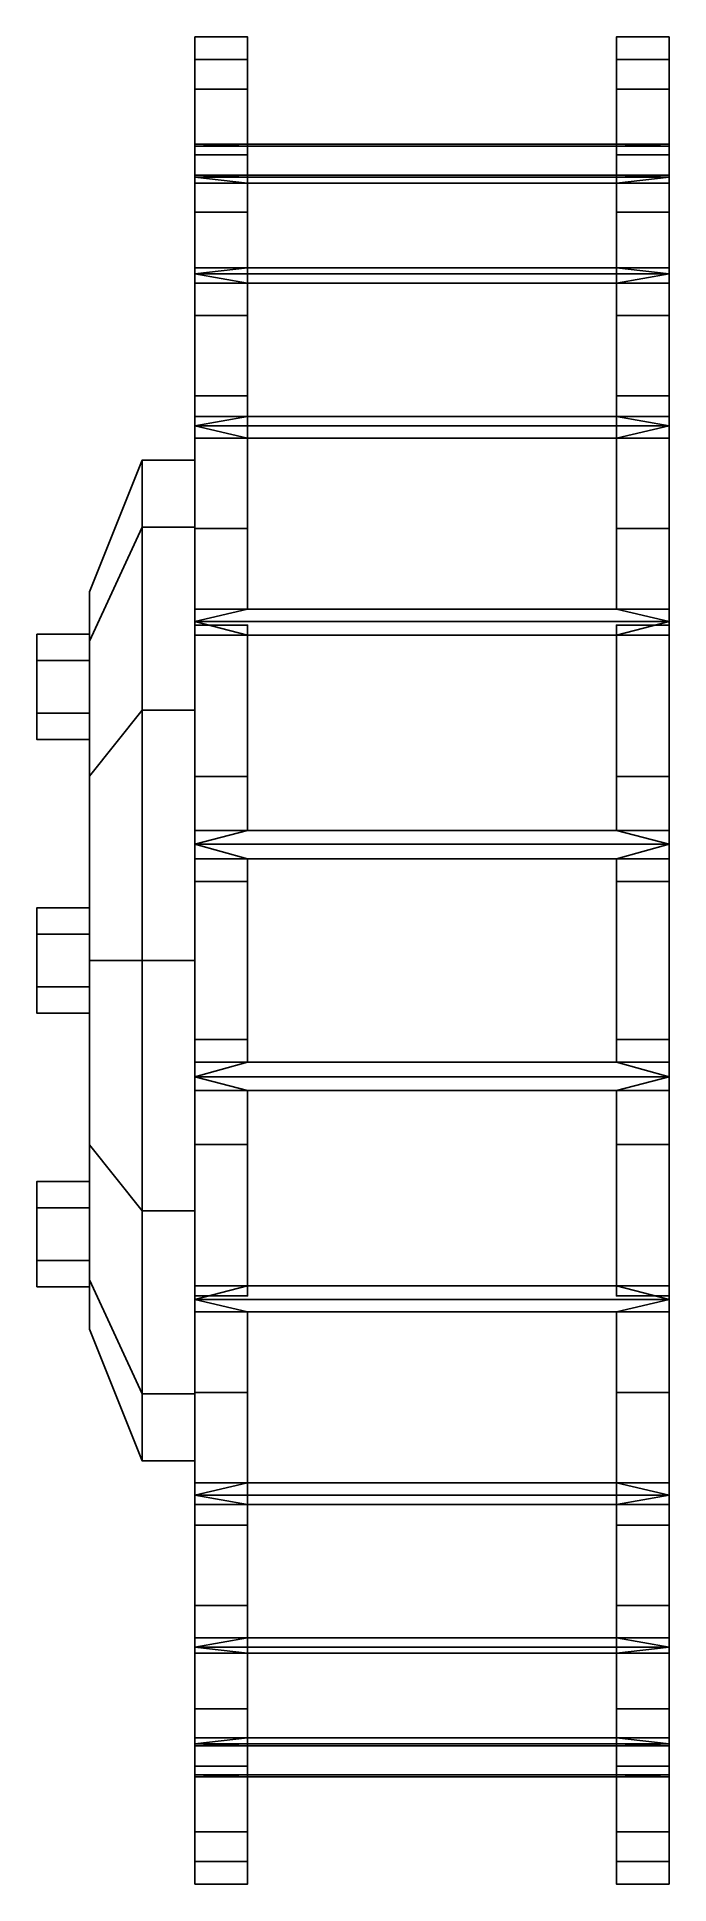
# Model space of a CAD drawing. Extents: x -1.01 to 1.01, y -0.35 to 0.35.
# Drawn here: x -1.01 to -0.77, y -0.351 to 0.351 of the extents above.
import ezdxf

# ---------------------------------------------------------------- set-up
doc = ezdxf.new("R2010")
doc.units = 0
doc.layers.add('WHEELS', color=2, linetype='CONTINUOUS')

msp = doc.modelspace()

# ---------------------------------------------------------------- linework, layer by layer
at = {"layer": 'WHEELS'}
for points in [[(-0.93, 0.35071, -0.02012), (-0.93, 0.34217, -0.0795), (-0.95, 0.34217, -0.0795), (-0.95, 0.35071, -0.02012)], [(-0.93, 0.30922, -0.00543), (-0.93, 0.35071, -0.02012), (-0.95, 0.35071, -0.02012), (-0.95, 0.30922, -0.00543)], [(-0.95, 0.34217, -0.0795), (-0.95, 0.29822, -0.08191), (-0.95, 0.30922, -0.00543), (-0.95, 0.35071, -0.02012)], [(-0.93, 0.29822, -0.08191), (-0.93, 0.34217, -0.0795), (-0.93, 0.35071, -0.02012), (-0.93, 0.30922, -0.00543)], [(-0.79, 0.34217, -0.0795), (-0.79, 0.29822, -0.08191), (-0.79, 0.30922, -0.00543), (-0.79, 0.35071, -0.02012)], [(-0.77, 0.30922, -0.00543), (-0.77, 0.35071, -0.02012), (-0.79, 0.35071, -0.02012), (-0.79, 0.30922, -0.00543)], [(-0.77, 0.35071, -0.02012), (-0.77, 0.34217, -0.0795), (-0.79, 0.34217, -0.0795), (-0.79, 0.35071, -0.02012)], [(-0.77, 0.29822, -0.08191), (-0.77, 0.34217, -0.0795), (-0.77, 0.35071, -0.02012), (-0.77, 0.30922, -0.00543)], [(-0.93, 0.34217, 0.0795), (-0.93, 0.35071, 0.02012), (-0.95, 0.35071, 0.02012), (-0.95, 0.34217, 0.0795)], [(-0.93, 0.35071, 0.02012), (-0.93, 0.30922, 0.00543), (-0.95, 0.30922, 0.00543), (-0.95, 0.35071, 0.02012)], [(-0.95, 0.35071, 0.02012), (-0.95, 0.30922, 0.00543), (-0.95, 0.29822, 0.08191), (-0.95, 0.34217, 0.0795)], [(-0.93, 0.30922, 0.00543), (-0.93, 0.35071, 0.02012), (-0.93, 0.34217, 0.0795), (-0.93, 0.29822, 0.08191)], [(-0.79, 0.35071, 0.02012), (-0.79, 0.30922, 0.00543), (-0.79, 0.29822, 0.08191), (-0.79, 0.34217, 0.0795)], [(-0.77, 0.35071, 0.02012), (-0.77, 0.30922, 0.00543), (-0.79, 0.30922, 0.00543), (-0.79, 0.35071, 0.02012)], [(-0.77, 0.34217, 0.0795), (-0.77, 0.35071, 0.02012), (-0.79, 0.35071, 0.02012), (-0.79, 0.34217, 0.0795)], [(-0.77, 0.30922, 0.00543), (-0.77, 0.35071, 0.02012), (-0.77, 0.34217, 0.0795), (-0.77, 0.29822, 0.08191)], [(-0.93, 0.29822, 0.08191), (-0.93, 0.34217, 0.0795), (-0.95, 0.34217, 0.0795), (-0.95, 0.29822, 0.08191)], [(-0.93, 0.34217, -0.0795), (-0.93, 0.29822, -0.08191), (-0.95, 0.29822, -0.08191), (-0.95, 0.34217, -0.0795)], [(-0.77, 0.29822, 0.08191), (-0.77, 0.34217, 0.0795), (-0.79, 0.34217, 0.0795), (-0.79, 0.29822, 0.08191)], [(-0.77, 0.34217, -0.0795), (-0.77, 0.29822, -0.08191), (-0.79, 0.29822, -0.08191), (-0.79, 0.34217, -0.0795)], [(-0.93, 0.30591, 0.17268), (-0.93, 0.33083, 0.11811), (-0.95, 0.33083, 0.11811), (-0.95, 0.30591, 0.17268)], [(-0.93, 0.33083, 0.11811), (-0.93, 0.29516, 0.09233), (-0.95, 0.29516, 0.09233), (-0.95, 0.33083, 0.11811)], [(-0.95, 0.33083, 0.11811), (-0.95, 0.29516, 0.09233), (-0.95, 0.26307, 0.16261), (-0.95, 0.30591, 0.17268)], [(-0.93, 0.33083, -0.11811), (-0.93, 0.30591, -0.17268), (-0.95, 0.30591, -0.17268), (-0.95, 0.33083, -0.11811)], [(-0.93, 0.29516, -0.09233), (-0.93, 0.33083, -0.11811), (-0.95, 0.33083, -0.11811), (-0.95, 0.29516, -0.09233)], [(-0.95, 0.30591, -0.17268), (-0.95, 0.26307, -0.16261), (-0.95, 0.29516, -0.09233), (-0.95, 0.33083, -0.11811)], [(-0.93, 0.29516, 0.09233), (-0.93, 0.33083, 0.11811), (-0.93, 0.30591, 0.17268), (-0.93, 0.26307, 0.16261)], [(-0.93, 0.26307, -0.16261), (-0.93, 0.30591, -0.17268), (-0.93, 0.33083, -0.11811), (-0.93, 0.29516, -0.09233)], [(-0.79, 0.33083, 0.11811), (-0.79, 0.29516, 0.09233), (-0.79, 0.26307, 0.16261), (-0.79, 0.30591, 0.17268)], [(-0.77, 0.33083, 0.11811), (-0.77, 0.29516, 0.09233), (-0.79, 0.29516, 0.09233), (-0.79, 0.33083, 0.11811)], [(-0.77, 0.30591, 0.17268), (-0.77, 0.33083, 0.11811), (-0.79, 0.33083, 0.11811), (-0.79, 0.30591, 0.17268)], [(-0.79, 0.30591, -0.17268), (-0.79, 0.26307, -0.16261), (-0.79, 0.29516, -0.09233), (-0.79, 0.33083, -0.11811)], [(-0.77, 0.29516, -0.09233), (-0.77, 0.33083, -0.11811), (-0.79, 0.33083, -0.11811), (-0.79, 0.29516, -0.09233)], [(-0.77, 0.33083, -0.11811), (-0.77, 0.30591, -0.17268), (-0.79, 0.30591, -0.17268), (-0.79, 0.33083, -0.11811)], [(-0.77, 0.29516, 0.09233), (-0.77, 0.33083, 0.11811), (-0.77, 0.30591, 0.17268), (-0.77, 0.26307, 0.16261)], [(-0.77, 0.26307, -0.16261), (-0.77, 0.30591, -0.17268), (-0.77, 0.33083, -0.11811), (-0.77, 0.29516, -0.09233)], [(-0.79, 0.30922, 0.00543), (-0.77, 0.31), (-0.95, 0.31), (-0.93, 0.30922, 0.00543)], [(-0.93, 0.30922, 0.00543), (-0.95, 0.31), (-0.95, 0.31), (-0.95, 0.30922, 0.00543)], [(-0.77, 0.31), (-0.79, 0.30922, -0.00543), (-0.93, 0.30922, -0.00543), (-0.95, 0.31)], [(-0.95, 0.31), (-0.93, 0.30922, -0.00543), (-0.95, 0.30922, -0.00543), (-0.95, 0.31)], [(-0.95, 0.29744, 0.08734), (-0.95, 0.31), (-0.95, 0.16454, -0.095), (-0.95, 0.19)], [(-0.95, 0.31), (-0.95, 0.29744, -0.08734), (-0.95, 0.16454, -0.095)], [(-0.79, 0.29822, 0.08191), (-0.79, 0.30922, 0.00543), (-0.93, 0.30922, 0.00543), (-0.93, 0.29822, 0.08191)], [(-0.79, 0.30922, -0.00543), (-0.79, 0.29822, -0.08191), (-0.93, 0.29822, -0.08191), (-0.93, 0.30922, -0.00543)], [(-0.77, 0.30922, 0.00543), (-0.77, 0.31), (-0.77, 0.31), (-0.79, 0.30922, 0.00543)], [(-0.77, 0.31), (-0.77, 0.30922, -0.00543), (-0.79, 0.30922, -0.00543), (-0.77, 0.31)], [(-0.77, 0.31), (-0.77, 0.29744, 0.08734), (-0.77, 0.26079, -0.1676), (-0.77, 0.29744, -0.08734)], [(-0.93, 0.26307, 0.16261), (-0.93, 0.30591, 0.17268), (-0.95, 0.30591, 0.17268), (-0.95, 0.26307, 0.16261)], [(-0.93, 0.30591, -0.17268), (-0.93, 0.26307, -0.16261), (-0.95, 0.26307, -0.16261), (-0.95, 0.30591, -0.17268)], [(-0.77, 0.26307, 0.16261), (-0.77, 0.30591, 0.17268), (-0.79, 0.30591, 0.17268), (-0.79, 0.26307, 0.16261)], [(-0.77, 0.30591, -0.17268), (-0.77, 0.26307, -0.16261), (-0.79, 0.26307, -0.16261), (-0.79, 0.30591, -0.17268)], [(-0.77, 0.29744, 0.08734), (-0.79, 0.29822, 0.08191), (-0.93, 0.29822, 0.08191), (-0.95, 0.29744, 0.08734)], [(-0.95, 0.29744, 0.08734), (-0.93, 0.29822, 0.08191), (-0.95, 0.29822, 0.08191), (-0.95, 0.29744, 0.08734)], [(-0.79, 0.29822, -0.08191), (-0.77, 0.29744, -0.08734), (-0.95, 0.29744, -0.08734), (-0.93, 0.29822, -0.08191)], [(-0.93, 0.29822, -0.08191), (-0.95, 0.29744, -0.08734), (-0.95, 0.29744, -0.08734), (-0.95, 0.29822, -0.08191)], [(-0.79, 0.29516, 0.09233), (-0.77, 0.29744, 0.08734), (-0.95, 0.29744, 0.08734), (-0.93, 0.29516, 0.09233)], [(-0.93, 0.29516, 0.09233), (-0.95, 0.29744, 0.08734), (-0.95, 0.29744, 0.08734), (-0.95, 0.29516, 0.09233)], [(-0.77, 0.29744, -0.08734), (-0.79, 0.29516, -0.09233), (-0.93, 0.29516, -0.09233), (-0.95, 0.29744, -0.08734)], [(-0.95, 0.29744, -0.08734), (-0.93, 0.29516, -0.09233), (-0.95, 0.29516, -0.09233), (-0.95, 0.29744, -0.08734)], [(-0.95, 0.26079, 0.1676), (-0.95, 0.29744, 0.08734), (-0.95, 0.19), (-0.95, 0.16454, 0.095)], [(-0.95, 0.29744, -0.08734), (-0.95, 0.26079, -0.1676), (-0.95, 0.16454, -0.095)], [(-0.79, 0.26307, 0.16261), (-0.79, 0.29516, 0.09233), (-0.93, 0.29516, 0.09233), (-0.93, 0.26307, 0.16261)], [(-0.79, 0.29516, -0.09233), (-0.79, 0.26307, -0.16261), (-0.93, 0.26307, -0.16261), (-0.93, 0.29516, -0.09233)], [(-0.77, 0.29744, 0.08734), (-0.77, 0.29822, 0.08191), (-0.79, 0.29822, 0.08191), (-0.77, 0.29744, 0.08734)], [(-0.77, 0.29822, -0.08191), (-0.77, 0.29744, -0.08734), (-0.77, 0.29744, -0.08734), (-0.79, 0.29822, -0.08191)], [(-0.77, 0.29516, 0.09233), (-0.77, 0.29744, 0.08734), (-0.77, 0.29744, 0.08734), (-0.79, 0.29516, 0.09233)], [(-0.77, 0.29744, -0.08734), (-0.77, 0.29516, -0.09233), (-0.79, 0.29516, -0.09233), (-0.77, 0.29744, -0.08734)], [(-0.77, 0.29744, 0.08734), (-0.77, 0.26079, 0.1676), (-0.77, 0.20301, -0.23428), (-0.77, 0.26079, -0.1676)], [(-0.93, 0.24487, 0.25187), (-0.93, 0.28416, 0.20653), (-0.95, 0.28416, 0.20653), (-0.95, 0.24487, 0.25187)], [(-0.93, 0.28416, 0.20653), (-0.93, 0.2572, 0.17175), (-0.95, 0.2572, 0.17175), (-0.95, 0.28416, 0.20653)], [(-0.95, 0.28416, 0.20653), (-0.95, 0.2572, 0.17175), (-0.95, 0.2066, 0.23014), (-0.95, 0.24487, 0.25187)], [(-0.93, 0.28416, -0.20653), (-0.93, 0.24487, -0.25187), (-0.95, 0.24487, -0.25187), (-0.95, 0.28416, -0.20653)], [(-0.93, 0.2572, -0.17175), (-0.93, 0.28416, -0.20653), (-0.95, 0.28416, -0.20653), (-0.95, 0.2572, -0.17175)], [(-0.95, 0.24487, -0.25187), (-0.95, 0.2066, -0.23014), (-0.95, 0.2572, -0.17175), (-0.95, 0.28416, -0.20653)], [(-0.93, 0.2572, 0.17175), (-0.93, 0.28416, 0.20653), (-0.93, 0.24487, 0.25187), (-0.93, 0.2066, 0.23014)], [(-0.93, 0.2066, -0.23014), (-0.93, 0.24487, -0.25187), (-0.93, 0.28416, -0.20653), (-0.93, 0.2572, -0.17175)], [(-0.79, 0.28416, 0.20653), (-0.79, 0.2572, 0.17175), (-0.79, 0.2066, 0.23014), (-0.79, 0.24487, 0.25187)], [(-0.77, 0.28416, 0.20653), (-0.77, 0.2572, 0.17175), (-0.79, 0.2572, 0.17175), (-0.79, 0.28416, 0.20653)], [(-0.77, 0.24487, 0.25187), (-0.77, 0.28416, 0.20653), (-0.79, 0.28416, 0.20653), (-0.79, 0.24487, 0.25187)], [(-0.79, 0.24487, -0.25187), (-0.79, 0.2066, -0.23014), (-0.79, 0.2572, -0.17175), (-0.79, 0.28416, -0.20653)], [(-0.77, 0.2572, -0.17175), (-0.77, 0.28416, -0.20653), (-0.79, 0.28416, -0.20653), (-0.79, 0.2572, -0.17175)], [(-0.77, 0.28416, -0.20653), (-0.77, 0.24487, -0.25187), (-0.79, 0.24487, -0.25187), (-0.79, 0.28416, -0.20653)], [(-0.77, 0.2572, 0.17175), (-0.77, 0.28416, 0.20653), (-0.77, 0.24487, 0.25187), (-0.77, 0.2066, 0.23014)], [(-0.77, 0.2066, -0.23014), (-0.77, 0.24487, -0.25187), (-0.77, 0.28416, -0.20653), (-0.77, 0.2572, -0.17175)], [(-0.77, 0.26079, 0.1676), (-0.79, 0.26307, 0.16261), (-0.93, 0.26307, 0.16261), (-0.95, 0.26079, 0.1676)], [(-0.95, 0.26079, 0.1676), (-0.93, 0.26307, 0.16261), (-0.95, 0.26307, 0.16261), (-0.95, 0.26079, 0.1676)], [(-0.79, 0.26307, -0.16261), (-0.77, 0.26079, -0.1676), (-0.95, 0.26079, -0.1676), (-0.93, 0.26307, -0.16261)], [(-0.93, 0.26307, -0.16261), (-0.95, 0.26079, -0.1676), (-0.95, 0.26079, -0.1676), (-0.95, 0.26307, -0.16261)], [(-0.79, 0.2572, 0.17175), (-0.77, 0.26079, 0.1676), (-0.95, 0.26079, 0.1676), (-0.93, 0.2572, 0.17175)], [(-0.93, 0.2572, 0.17175), (-0.95, 0.26079, 0.1676), (-0.95, 0.26079, 0.1676), (-0.95, 0.2572, 0.17175)], [(-0.77, 0.26079, -0.1676), (-0.79, 0.2572, -0.17175), (-0.93, 0.2572, -0.17175), (-0.95, 0.26079, -0.1676)], [(-0.95, 0.26079, -0.1676), (-0.93, 0.2572, -0.17175), (-0.95, 0.2572, -0.17175), (-0.95, 0.26079, -0.1676)], [(-0.95, 0.20301, 0.23428), (-0.95, 0.26079, 0.1676), (-0.95, 0.16454, 0.095), (-0.95, 0.095, 0.16454)], [(-0.95, 0.26079, -0.1676), (-0.95, 0.20301, -0.23428), (-0.95, 0.095, -0.16454), (-0.95, 0.16454, -0.095)], [(-0.77, 0.26079, 0.1676), (-0.77, 0.26307, 0.16261), (-0.79, 0.26307, 0.16261), (-0.77, 0.26079, 0.1676)], [(-0.77, 0.26307, -0.16261), (-0.77, 0.26079, -0.1676), (-0.77, 0.26079, -0.1676), (-0.79, 0.26307, -0.16261)], [(-0.77, 0.2572, 0.17175), (-0.77, 0.26079, 0.1676), (-0.77, 0.26079, 0.1676), (-0.79, 0.2572, 0.17175)], [(-0.77, 0.26079, -0.1676), (-0.77, 0.2572, -0.17175), (-0.79, 0.2572, -0.17175), (-0.77, 0.26079, -0.1676)], [(-0.77, 0.26079, 0.1676), (-0.77, 0.20301, 0.23428), (-0.77, 0.12878, -0.28199), (-0.77, 0.20301, -0.23428)], [(-0.79, 0.2066, 0.23014), (-0.79, 0.2572, 0.17175), (-0.93, 0.2572, 0.17175), (-0.93, 0.2066, 0.23014)], [(-0.79, 0.2572, -0.17175), (-0.79, 0.2066, -0.23014), (-0.93, 0.2066, -0.23014), (-0.93, 0.2572, -0.17175)], [(-0.93, 0.2066, 0.23014), (-0.93, 0.24487, 0.25187), (-0.95, 0.24487, 0.25187), (-0.95, 0.2066, 0.23014)], [(-0.93, 0.24487, -0.25187), (-0.93, 0.2066, -0.23014), (-0.95, 0.2066, -0.23014), (-0.95, 0.24487, -0.25187)], [(-0.77, 0.2066, 0.23014), (-0.77, 0.24487, 0.25187), (-0.79, 0.24487, 0.25187), (-0.79, 0.2066, 0.23014)], [(-0.77, 0.24487, -0.25187), (-0.77, 0.2066, -0.23014), (-0.79, 0.2066, -0.23014), (-0.79, 0.24487, -0.25187)], [(-0.93, 0.16399, 0.31066), (-0.93, 0.21446, 0.27822), (-0.95, 0.21446, 0.27822), (-0.95, 0.16399, 0.31066)], [(-0.93, 0.21446, 0.27822), (-0.93, 0.19839, 0.23725), (-0.95, 0.19839, 0.23725), (-0.95, 0.21446, 0.27822)], [(-0.95, 0.21446, 0.27822), (-0.95, 0.19839, 0.23725), (-0.95, 0.13339, 0.27902), (-0.95, 0.16399, 0.31066)], [(-0.93, 0.21446, -0.27822), (-0.93, 0.16399, -0.31066), (-0.95, 0.16399, -0.31066), (-0.95, 0.21446, -0.27822)], [(-0.93, 0.19839, -0.23725), (-0.93, 0.21446, -0.27822), (-0.95, 0.21446, -0.27822), (-0.95, 0.19839, -0.23725)], [(-0.95, 0.16399, -0.31066), (-0.95, 0.13339, -0.27902), (-0.95, 0.19839, -0.23725), (-0.95, 0.21446, -0.27822)], [(-0.93, 0.19839, 0.23725), (-0.93, 0.21446, 0.27822), (-0.93, 0.16399, 0.31066), (-0.93, 0.13339, 0.27902)], [(-0.93, 0.13339, -0.27902), (-0.93, 0.16399, -0.31066), (-0.93, 0.21446, -0.27822), (-0.93, 0.19839, -0.23725)], [(-0.79, 0.21446, 0.27822), (-0.79, 0.19839, 0.23725), (-0.79, 0.13339, 0.27902), (-0.79, 0.16399, 0.31066)], [(-0.77, 0.21446, 0.27822), (-0.77, 0.19839, 0.23725), (-0.79, 0.19839, 0.23725), (-0.79, 0.21446, 0.27822)], [(-0.77, 0.16399, 0.31066), (-0.77, 0.21446, 0.27822), (-0.79, 0.21446, 0.27822), (-0.79, 0.16399, 0.31066)], [(-0.79, 0.16399, -0.31066), (-0.79, 0.13339, -0.27902), (-0.79, 0.19839, -0.23725), (-0.79, 0.21446, -0.27822)], [(-0.77, 0.19839, -0.23725), (-0.77, 0.21446, -0.27822), (-0.79, 0.21446, -0.27822), (-0.79, 0.19839, -0.23725)], [(-0.77, 0.21446, -0.27822), (-0.77, 0.16399, -0.31066), (-0.79, 0.16399, -0.31066), (-0.79, 0.21446, -0.27822)], [(-0.77, 0.19839, 0.23725), (-0.77, 0.21446, 0.27822), (-0.77, 0.16399, 0.31066), (-0.77, 0.13339, 0.27902)], [(-0.77, 0.13339, -0.27902), (-0.77, 0.16399, -0.31066), (-0.77, 0.21446, -0.27822), (-0.77, 0.19839, -0.23725)], [(-0.77, 0.20301, 0.23428), (-0.79, 0.2066, 0.23014), (-0.93, 0.2066, 0.23014), (-0.95, 0.20301, 0.23428)], [(-0.95, 0.20301, 0.23428), (-0.93, 0.2066, 0.23014), (-0.95, 0.2066, 0.23014), (-0.95, 0.20301, 0.23428)], [(-0.79, 0.2066, -0.23014), (-0.77, 0.20301, -0.23428), (-0.95, 0.20301, -0.23428), (-0.93, 0.2066, -0.23014)], [(-0.93, 0.2066, -0.23014), (-0.95, 0.20301, -0.23428), (-0.95, 0.20301, -0.23428), (-0.95, 0.2066, -0.23014)], [(-0.77, 0.20301, 0.23428), (-0.77, 0.2066, 0.23014), (-0.79, 0.2066, 0.23014), (-0.77, 0.20301, 0.23428)], [(-0.77, 0.2066, -0.23014), (-0.77, 0.20301, -0.23428), (-0.77, 0.20301, -0.23428), (-0.79, 0.2066, -0.23014)], [(-0.79, 0.19839, 0.23725), (-0.77, 0.20301, 0.23428), (-0.95, 0.20301, 0.23428), (-0.93, 0.19839, 0.23725)], [(-0.93, 0.19839, 0.23725), (-0.95, 0.20301, 0.23428), (-0.95, 0.20301, 0.23428), (-0.95, 0.19839, 0.23725)], [(-0.77, 0.20301, -0.23428), (-0.79, 0.19839, -0.23725), (-0.93, 0.19839, -0.23725), (-0.95, 0.20301, -0.23428)], [(-0.95, 0.20301, -0.23428), (-0.93, 0.19839, -0.23725), (-0.95, 0.19839, -0.23725), (-0.95, 0.20301, -0.23428)], [(-0.95, 0.12878, 0.28199), (-0.95, 0.20301, 0.23428), (-0.95, 0.095, 0.16454), (-0.95, 0, 0.19)], [(-0.95, 0.20301, -0.23428), (-0.95, 0.12878, -0.28199), (-0.95, 0.095, -0.16454)], [(-0.79, 0.13339, 0.27902), (-0.79, 0.19839, 0.23725), (-0.93, 0.19839, 0.23725), (-0.93, 0.13339, 0.27902)], [(-0.79, 0.19839, -0.23725), (-0.79, 0.13339, -0.27902), (-0.93, 0.13339, -0.27902), (-0.93, 0.19839, -0.23725)], [(-0.77, 0.19839, 0.23725), (-0.77, 0.20301, 0.23428), (-0.77, 0.20301, 0.23428), (-0.79, 0.19839, 0.23725)], [(-0.77, 0.20301, -0.23428), (-0.77, 0.19839, -0.23725), (-0.79, 0.19839, -0.23725), (-0.77, 0.20301, -0.23428)], [(-0.77, 0.20301, 0.23428), (-0.77, 0.12878, 0.28199), (-0.77, 0.04412, -0.30684), (-0.77, 0.12878, -0.28199)], [(-0.97, 0.16454, 0.095), (-0.97, 0.19), (-0.99, 0.14), (-0.99, 0.12124, 0.07)], [(-0.97, 0.19), (-0.97, 0.16454, -0.095), (-0.99, 0.12124, -0.07), (-0.99, 0.14)], [(-0.95, 0.16454, 0.095), (-0.95, 0.19), (-0.97, 0.19), (-0.97, 0.16454, 0.095)], [(-0.95, 0.19), (-0.95, 0.16454, -0.095), (-0.97, 0.16454, -0.095), (-0.97, 0.19)], [(-0.97, 0.095, 0.16454), (-0.97, 0.16454, 0.095), (-0.99, 0.12124, 0.07), (-0.99, 0.07, 0.12124)], [(-0.97, 0.16454, -0.095), (-0.97, 0.095, -0.16454), (-0.99, 0.07, -0.12124), (-0.99, 0.12124, -0.07)], [(-0.95, 0.095, 0.16454), (-0.95, 0.16454, 0.095), (-0.97, 0.16454, 0.095), (-0.97, 0.095, 0.16454)], [(-0.95, 0.16454, -0.095), (-0.95, 0.095, -0.16454), (-0.97, 0.095, -0.16454), (-0.97, 0.16454, -0.095)], [(-0.93, 0.13339, 0.27902), (-0.93, 0.16399, 0.31066), (-0.95, 0.16399, 0.31066), (-0.95, 0.13339, 0.27902)], [(-0.93, 0.16399, -0.31066), (-0.93, 0.13339, -0.27902), (-0.95, 0.13339, -0.27902), (-0.95, 0.16399, -0.31066)], [(-0.77, 0.13339, 0.27902), (-0.77, 0.16399, 0.31066), (-0.79, 0.16399, 0.31066), (-0.79, 0.13339, 0.27902)], [(-0.77, 0.16399, -0.31066), (-0.77, 0.13339, -0.27902), (-0.79, 0.13339, -0.27902), (-0.79, 0.16399, -0.31066)], [(-0.99, 0.11392, 0.04268), (-0.99, 0.11392, 0.04268), (-0.99, 0.14), (-0.99, 0.11392, -0.04268)], [(-0.99, 0.14), (-0.99, 0.14), (-0.99, 0.12392, -0.06), (-0.99, 0.11392, -0.04268)], [(-0.99, 0.14), (-0.99, 0.14), (-0.99, 0.11392, 0.04268), (-0.99, 0.12392, 0.06)], [(-0.77, 0.12878, 0.28199), (-0.79, 0.13339, 0.27902), (-0.93, 0.13339, 0.27902), (-0.95, 0.12878, 0.28199)], [(-0.95, 0.12878, 0.28199), (-0.93, 0.13339, 0.27902), (-0.95, 0.13339, 0.27902), (-0.95, 0.12878, 0.28199)], [(-0.79, 0.13339, -0.27902), (-0.77, 0.12878, -0.28199), (-0.95, 0.12878, -0.28199), (-0.93, 0.13339, -0.27902)], [(-0.93, 0.13339, -0.27902), (-0.95, 0.12878, -0.28199), (-0.95, 0.12878, -0.28199), (-0.95, 0.13339, -0.27902)], [(-0.77, 0.12878, 0.28199), (-0.77, 0.13339, 0.27902), (-0.79, 0.13339, 0.27902), (-0.77, 0.12878, 0.28199)], [(-0.77, 0.13339, -0.27902), (-0.77, 0.12878, -0.28199), (-0.77, 0.12878, -0.28199), (-0.79, 0.13339, -0.27902)], [(-0.79, 0.12351, 0.28353), (-0.77, 0.12878, 0.28199), (-0.95, 0.12878, 0.28199), (-0.93, 0.12351, 0.28353)], [(-0.93, 0.12351, 0.28353), (-0.95, 0.12878, 0.28199), (-0.95, 0.12878, 0.28199), (-0.95, 0.12351, 0.28353)], [(-0.77, 0.12878, -0.28199), (-0.79, 0.12351, -0.28353), (-0.93, 0.12351, -0.28353), (-0.95, 0.12878, -0.28199)], [(-0.95, 0.12878, -0.28199), (-0.93, 0.12351, -0.28353), (-0.95, 0.12351, -0.28353), (-0.95, 0.12878, -0.28199)], [(-0.95, 0.04412, 0.30684), (-0.95, 0.12878, 0.28199), (-0.95, 0, 0.19)], [(-0.95, 0.12878, -0.28199), (-0.95, 0.04412, -0.30684), (-0.95, 0.095, -0.16454)], [(-0.93, 0.06982, 0.34427), (-0.93, 0.12739, 0.32737), (-0.95, 0.12739, 0.32737), (-0.95, 0.06982, 0.34427)], [(-0.93, 0.12739, 0.32737), (-0.93, 0.12351, 0.28353), (-0.95, 0.12351, 0.28353), (-0.95, 0.12739, 0.32737)], [(-0.95, 0.12739, 0.32737), (-0.95, 0.12351, 0.28353), (-0.95, 0.04938, 0.3053), (-0.95, 0.06982, 0.34427)], [(-0.93, 0.12739, -0.32737), (-0.93, 0.06982, -0.34427), (-0.95, 0.06982, -0.34427), (-0.95, 0.12739, -0.32737)], [(-0.93, 0.12351, -0.28353), (-0.93, 0.12739, -0.32737), (-0.95, 0.12739, -0.32737), (-0.95, 0.12351, -0.28353)], [(-0.95, 0.06982, -0.34427), (-0.95, 0.04938, -0.3053), (-0.95, 0.12351, -0.28353), (-0.95, 0.12739, -0.32737)], [(-0.93, 0.12351, 0.28353), (-0.93, 0.12739, 0.32737), (-0.93, 0.06982, 0.34427), (-0.93, 0.04938, 0.3053)], [(-0.93, 0.04938, -0.3053), (-0.93, 0.06982, -0.34427), (-0.93, 0.12739, -0.32737), (-0.93, 0.12351, -0.28353)], [(-0.77, 0.12351, 0.28353), (-0.77, 0.12878, 0.28199), (-0.77, 0.12878, 0.28199), (-0.79, 0.12351, 0.28353)], [(-0.77, 0.12878, -0.28199), (-0.77, 0.12351, -0.28353), (-0.79, 0.12351, -0.28353), (-0.77, 0.12878, -0.28199)], [(-0.79, 0.12739, 0.32737), (-0.79, 0.12351, 0.28353), (-0.79, 0.04938, 0.3053), (-0.79, 0.06982, 0.34427)], [(-0.77, 0.12739, 0.32737), (-0.77, 0.12351, 0.28353), (-0.79, 0.12351, 0.28353), (-0.79, 0.12739, 0.32737)], [(-0.77, 0.06982, 0.34427), (-0.77, 0.12739, 0.32737), (-0.79, 0.12739, 0.32737), (-0.79, 0.06982, 0.34427)], [(-0.79, 0.06982, -0.34427), (-0.79, 0.04938, -0.3053), (-0.79, 0.12351, -0.28353), (-0.79, 0.12739, -0.32737)], [(-0.77, 0.12351, -0.28353), (-0.77, 0.12739, -0.32737), (-0.79, 0.12739, -0.32737), (-0.79, 0.12351, -0.28353)], [(-0.77, 0.12739, -0.32737), (-0.77, 0.06982, -0.34427), (-0.79, 0.06982, -0.34427), (-0.79, 0.12739, -0.32737)], [(-0.77, 0.12878, 0.28199), (-0.77, 0.04412, 0.30684), (-0.77, -0.04412, -0.30684), (-0.77, 0.04412, -0.30684)], [(-0.77, 0.12351, 0.28353), (-0.77, 0.12739, 0.32737), (-0.77, 0.06982, 0.34427), (-0.77, 0.04938, 0.3053)], [(-0.77, 0.04938, -0.3053), (-0.77, 0.06982, -0.34427), (-0.77, 0.12739, -0.32737), (-0.77, 0.12351, -0.28353)], [(-1.01, 0.11392, 0.07732), (-1.01, 0.12392, 0.06), (-1.01, 0.11392, 0.04268), (-1.01, 0.09392, 0.07732)], [(-0.99, 0.12392, 0.06), (-0.99, 0.11392, 0.04268), (-1.01, 0.11392, 0.04268), (-1.01, 0.12392, 0.06)], [(-0.99, 0.11392, 0.07732), (-0.99, 0.12392, 0.06), (-1.01, 0.12392, 0.06), (-1.01, 0.11392, 0.07732)], [(-1.01, 0.12392, -0.06), (-1.01, 0.11392, -0.07732), (-1.01, 0.09392, -0.07732), (-1.01, 0.11392, -0.04268)], [(-0.99, 0.12392, -0.06), (-0.99, 0.11392, -0.07732), (-1.01, 0.11392, -0.07732), (-1.01, 0.12392, -0.06)], [(-0.99, 0.11392, -0.04268), (-0.99, 0.12392, -0.06), (-1.01, 0.12392, -0.06), (-1.01, 0.11392, -0.04268)], [(-0.99, 0.12124, 0.07), (-0.99, 0.12124, 0.07), (-0.99, 0.12392, 0.06), (-0.99, 0.11392, 0.07732)], [(-0.99, 0.12124, -0.07), (-0.99, 0.12124, -0.07), (-0.99, 0.11392, -0.07732), (-0.99, 0.12392, -0.06)], [(-0.79, 0.04938, 0.3053), (-0.79, 0.12351, 0.28353), (-0.93, 0.12351, 0.28353), (-0.93, 0.04938, 0.3053)], [(-0.79, 0.12351, -0.28353), (-0.79, 0.04938, -0.3053), (-0.93, 0.04938, -0.3053), (-0.93, 0.12351, -0.28353)], [(-1.01, 0.09392, 0.07732), (-1.01, 0.11392, 0.04268), (-1.01, 0.09392, 0.04268), (-1.01, 0.08392, 0.06)], [(-0.99, 0.11392, 0.04268), (-0.99, 0.09392, 0.04268), (-1.01, 0.09392, 0.04268), (-1.01, 0.11392, 0.04268)], [(-0.99, 0.09392, 0.07732), (-0.99, 0.11392, 0.07732), (-1.01, 0.11392, 0.07732), (-1.01, 0.09392, 0.07732)], [(-1.01, 0.11392, -0.04268), (-1.01, 0.09392, -0.07732), (-1.01, 0.08392, -0.06), (-1.01, 0.09392, -0.04268)], [(-0.99, 0.09392, -0.04268), (-0.99, 0.11392, -0.04268), (-1.01, 0.11392, -0.04268), (-1.01, 0.09392, -0.04268)], [(-0.99, 0.11392, -0.07732), (-0.99, 0.09392, -0.07732), (-1.01, 0.09392, -0.07732), (-1.01, 0.11392, -0.07732)], [(-0.99, 0.07, 0.12124), (-0.99, 0.07, 0.12124), (-0.99, 0.11392, 0.07732), (-0.99, 0.09392, 0.07732)], [(-0.99, 0.09392, 0.04268), (-0.99, 0.11392, 0.04268), (-0.99, 0.11392, -0.04268), (-0.99, 0.09392, -0.04268)], [(-0.99, 0.07, -0.12124), (-0.99, 0.07, -0.12124), (-0.99, 0.09392, -0.07732), (-0.99, 0.11392, -0.07732)], [(-0.99, 0.08392, 0.06), (-0.99, 0.09392, 0.07732), (-1.01, 0.09392, 0.07732), (-1.01, 0.08392, 0.06)], [(-0.99, 0.09392, 0.04268), (-0.99, 0.08392, 0.06), (-1.01, 0.08392, 0.06), (-1.01, 0.09392, 0.04268)], [(-0.99, 0.08392, -0.06), (-0.99, 0.09392, -0.04268), (-1.01, 0.09392, -0.04268), (-1.01, 0.08392, -0.06)], [(-0.99, 0.09392, -0.07732), (-0.99, 0.08392, -0.06), (-1.01, 0.08392, -0.06), (-1.01, 0.09392, -0.07732)], [(-0.97, 0, 0.19), (-0.97, 0.095, 0.16454), (-0.99, 0.07, 0.12124), (-0.99, 0, 0.14)], [(-0.97, 0.095, -0.16454), (-0.97, 0, -0.19), (-0.99, 0, -0.14), (-0.99, 0.07, -0.12124)], [(-0.99, 0.08392, 0.06), (-0.99, 0.09392, 0.04268), (-0.99, -0.01, 0.10268), (-0.99, 0.01, 0.10268)], [(-0.99, 0.01, 0.10268), (-0.99, 0.02, 0.12), (-0.99, 0.09392, 0.07732), (-0.99, 0.08392, 0.06)], [(-0.99, 0.02, 0.12), (-0.99, 0.02, 0.12), (-0.99, 0.07, 0.12124), (-0.99, 0.09392, 0.07732)], [(-0.99, 0.01, -0.10268), (-0.99, -0.01, -0.10268), (-0.99, 0.09392, -0.04268), (-0.99, 0.08392, -0.06)], [(-0.99, 0.08392, -0.06), (-0.99, 0.09392, -0.07732), (-0.99, 0.02, -0.12), (-0.99, 0.01, -0.10268)], [(-0.99, 0.09392, -0.07732), (-0.99, 0.09392, -0.07732), (-0.99, 0.07, -0.12124), (-0.99, 0.02, -0.12)], [(-0.99, -0.08392, -0.06), (-0.99, -0.08392, 0.06), (-0.99, -0.01, 0.10268), (-0.99, 0.09392, 0.04268)], [(-0.99, -0.01, -0.10268), (-0.99, -0.08392, -0.06), (-0.99, 0.09392, 0.04268), (-0.99, 0.09392, -0.04268)], [(-0.95, 0, 0.19), (-0.95, 0.095, 0.16454), (-0.97, 0.095, 0.16454), (-0.97, 0, 0.19)], [(-0.95, 0.095, -0.16454), (-0.95, 0, -0.19), (-0.97, 0, -0.19), (-0.97, 0.095, -0.16454)], [(-0.95, 0.04412, -0.30684), (-0.95, -0.04412, -0.30684), (-0.95, 0, -0.19), (-0.95, 0.095, -0.16454)], [(-0.99, 0.07, 0.12124), (-0.99, 0.07, 0.12124), (-0.99, 0.02, 0.12), (-0.99, 0.01, 0.13732)], [(-0.99, 0.07, -0.12124), (-0.99, 0.07, -0.12124), (-0.99, 0.01, -0.13732), (-0.99, 0.02, -0.12)], [(-0.93, 0.04938, 0.3053), (-0.93, 0.06982, 0.34427), (-0.95, 0.06982, 0.34427), (-0.95, 0.04938, 0.3053)], [(-0.93, 0.06982, -0.34427), (-0.93, 0.04938, -0.3053), (-0.95, 0.04938, -0.3053), (-0.95, 0.06982, -0.34427)], [(-0.77, 0.04938, 0.3053), (-0.77, 0.06982, 0.34427), (-0.79, 0.06982, 0.34427), (-0.79, 0.04938, 0.3053)], [(-0.77, 0.06982, -0.34427), (-0.77, 0.04938, -0.3053), (-0.79, 0.04938, -0.3053), (-0.79, 0.06982, -0.34427)], [(-0.77, 0.04412, 0.30684), (-0.79, 0.04938, 0.3053), (-0.93, 0.04938, 0.3053), (-0.95, 0.04412, 0.30684)], [(-0.95, 0.04412, 0.30684), (-0.93, 0.04938, 0.3053), (-0.95, 0.04938, 0.3053), (-0.95, 0.04412, 0.30684)], [(-0.79, 0.04938, -0.3053), (-0.77, 0.04412, -0.30684), (-0.95, 0.04412, -0.30684), (-0.93, 0.04938, -0.3053)], [(-0.93, 0.04938, -0.3053), (-0.95, 0.04412, -0.30684), (-0.95, 0.04412, -0.30684), (-0.95, 0.04938, -0.3053)], [(-0.77, 0.04412, 0.30684), (-0.77, 0.04938, 0.3053), (-0.79, 0.04938, 0.3053), (-0.77, 0.04412, 0.30684)], [(-0.77, 0.04938, -0.3053), (-0.77, 0.04412, -0.30684), (-0.77, 0.04412, -0.30684), (-0.79, 0.04938, -0.3053)], [(-0.95, 0.04412, -0.30684), (-0.93, 0.03863, -0.30684), (-0.95, 0.03863, -0.30684), (-0.95, 0.04412, -0.30684)], [(-0.77, 0.04412, -0.30684), (-0.79, 0.03863, -0.30684), (-0.93, 0.03863, -0.30684), (-0.95, 0.04412, -0.30684)], [(-0.79, 0.03863, 0.30684), (-0.77, 0.04412, 0.30684), (-0.95, 0.04412, 0.30684), (-0.93, 0.03863, 0.30684)], [(-0.93, 0.03863, 0.30684), (-0.95, 0.04412, 0.30684), (-0.95, 0.04412, 0.30684), (-0.95, 0.03863, 0.30684)], [(-0.95, -0.04412, 0.30684), (-0.95, 0.04412, 0.30684), (-0.95, 0, 0.19), (-0.95, -0.095, 0.16454)], [(-0.77, 0.04412, -0.30684), (-0.77, 0.03863, -0.30684), (-0.79, 0.03863, -0.30684), (-0.77, 0.04412, -0.30684)], [(-0.77, 0.03863, 0.30684), (-0.77, 0.04412, 0.30684), (-0.77, 0.04412, 0.30684), (-0.79, 0.03863, 0.30684)], [(-0.77, 0.04412, 0.30684), (-0.77, -0.04412, 0.30684), (-0.77, -0.12878, -0.28199), (-0.77, -0.04412, -0.30684)], [(-0.95, -0.03, -0.35), (-0.95, -0.03863, -0.30684), (-0.95, 0.03863, -0.30684), (-0.95, 0.03, -0.35)], [(-0.93, 0.03863, -0.30684), (-0.93, 0.03, -0.35), (-0.95, 0.03, -0.35), (-0.95, 0.03863, -0.30684)], [(-0.93, 0.03, 0.35), (-0.93, 0.03863, 0.30684), (-0.95, 0.03863, 0.30684), (-0.95, 0.03, 0.35)], [(-0.95, 0.03, 0.35), (-0.95, 0.03863, 0.30684), (-0.95, -0.03863, 0.30684), (-0.95, -0.03, 0.35)], [(-0.79, 0.03863, -0.30684), (-0.79, -0.03863, -0.30684), (-0.93, -0.03863, -0.30684), (-0.93, 0.03863, -0.30684)], [(-0.93, -0.03863, -0.30684), (-0.93, -0.03, -0.35), (-0.93, 0.03, -0.35), (-0.93, 0.03863, -0.30684)], [(-0.79, -0.03863, 0.30684), (-0.79, 0.03863, 0.30684), (-0.93, 0.03863, 0.30684), (-0.93, -0.03863, 0.30684)], [(-0.93, 0.03863, 0.30684), (-0.93, 0.03, 0.35), (-0.93, -0.03, 0.35), (-0.93, -0.03863, 0.30684)], [(-0.77, 0.03863, -0.30684), (-0.77, 0.03, -0.35), (-0.79, 0.03, -0.35), (-0.79, 0.03863, -0.30684)], [(-0.79, -0.03, -0.35), (-0.79, -0.03863, -0.30684), (-0.79, 0.03863, -0.30684), (-0.79, 0.03, -0.35)], [(-0.79, 0.03, 0.35), (-0.79, 0.03863, 0.30684), (-0.79, -0.03863, 0.30684), (-0.79, -0.03, 0.35)], [(-0.77, 0.03, 0.35), (-0.77, 0.03863, 0.30684), (-0.79, 0.03863, 0.30684), (-0.79, 0.03, 0.35)], [(-0.77, -0.03863, -0.30684), (-0.77, -0.03, -0.35), (-0.77, 0.03, -0.35), (-0.77, 0.03863, -0.30684)], [(-0.77, 0.03863, 0.30684), (-0.77, 0.03, 0.35), (-0.77, -0.03, 0.35), (-0.77, -0.03863, 0.30684)], [(-0.93, 0.03, -0.35), (-0.93, -0.03, -0.35), (-0.95, -0.03, -0.35), (-0.95, 0.03, -0.35)], [(-0.93, -0.03, 0.35), (-0.93, 0.03, 0.35), (-0.95, 0.03, 0.35), (-0.95, -0.03, 0.35)], [(-0.77, 0.03, -0.35), (-0.77, -0.03, -0.35), (-0.79, -0.03, -0.35), (-0.79, 0.03, -0.35)], [(-0.77, -0.03, 0.35), (-0.77, 0.03, 0.35), (-0.79, 0.03, 0.35), (-0.79, -0.03, 0.35)], [(-0.99, 0.01, 0.13732), (-0.99, 0.02, 0.12), (-1.01, 0.02, 0.12), (-1.01, 0.01, 0.13732)], [(-0.99, 0.02, 0.12), (-0.99, 0.01, 0.10268), (-1.01, 0.01, 0.10268), (-1.01, 0.02, 0.12)], [(-1.01, -0.01, 0.13732), (-1.01, 0.01, 0.13732), (-1.01, 0.02, 0.12), (-1.01, -0.02, 0.12)], [(-1.01, -0.02, 0.12), (-1.01, 0.02, 0.12), (-1.01, 0.01, 0.10268), (-1.01, -0.01, 0.10268)], [(-1.01, 0.02, -0.12), (-1.01, -0.02, -0.12), (-1.01, -0.01, -0.10268), (-1.01, 0.01, -0.10268)], [(-1.01, 0.01, -0.13732), (-1.01, -0.01, -0.13732), (-1.01, -0.02, -0.12), (-1.01, 0.02, -0.12)], [(-0.99, 0.01, -0.10268), (-0.99, 0.02, -0.12), (-1.01, 0.02, -0.12), (-1.01, 0.01, -0.10268)], [(-0.99, 0.02, -0.12), (-0.99, 0.01, -0.13732), (-1.01, 0.01, -0.13732), (-1.01, 0.02, -0.12)], [(-0.99, -0.01, 0.13732), (-0.99, 0.01, 0.13732), (-1.01, 0.01, 0.13732), (-1.01, -0.01, 0.13732)], [(-0.99, 0.01, 0.10268), (-0.99, -0.01, 0.10268), (-1.01, -0.01, 0.10268), (-1.01, 0.01, 0.10268)], [(-0.99, -0.01, -0.10268), (-0.99, 0.01, -0.10268), (-1.01, 0.01, -0.10268), (-1.01, -0.01, -0.10268)], [(-0.99, 0.01, -0.13732), (-0.99, -0.01, -0.13732), (-1.01, -0.01, -0.13732), (-1.01, 0.01, -0.13732)], [(-0.99, 0, 0.14), (-0.99, 0, 0.14), (-0.99, 0.01, 0.13732), (-0.99, -0.01, 0.13732)], [(-0.99, 0, -0.14), (-0.99, 0, -0.14), (-0.99, -0.01, -0.13732), (-0.99, 0.01, -0.13732)], [(-0.97, -0.095, 0.16454), (-0.97, 0, 0.19), (-0.99, 0, 0.14), (-0.99, -0.07, 0.12124)], [(-0.97, 0, -0.19), (-0.97, -0.095, -0.16454), (-0.99, -0.07, -0.12124), (-0.99, 0, -0.14)], [(-0.95, -0.095, 0.16454), (-0.95, 0, 0.19), (-0.97, 0, 0.19), (-0.97, -0.095, 0.16454)], [(-0.95, 0, -0.19), (-0.95, -0.095, -0.16454), (-0.97, -0.095, -0.16454), (-0.97, 0, -0.19)], [(-0.95, -0.12878, -0.28199), (-0.95, -0.20301, -0.23428), (-0.95, -0.095, -0.16454), (-0.95, 0, -0.19)], [(-0.95, -0.04412, -0.30684), (-0.95, -0.12878, -0.28199), (-0.95, 0, -0.19)], [(-0.99, -0.02, 0.12), (-0.99, -0.01, 0.13732), (-1.01, -0.01, 0.13732), (-1.01, -0.02, 0.12)], [(-0.99, -0.01, 0.10268), (-0.99, -0.02, 0.12), (-1.01, -0.02, 0.12), (-1.01, -0.01, 0.10268)], [(-0.99, -0.02, -0.12), (-0.99, -0.01, -0.10268), (-1.01, -0.01, -0.10268), (-1.01, -0.02, -0.12)], [(-0.99, -0.01, -0.13732), (-0.99, -0.02, -0.12), (-1.01, -0.02, -0.12), (-1.01, -0.01, -0.13732)], [(-0.99, -0.07, 0.12124), (-0.99, -0.07, 0.12124), (-0.99, -0.01, 0.13732), (-0.99, -0.02, 0.12)], [(-0.99, -0.08392, 0.06), (-0.99, -0.09392, 0.07732), (-0.99, -0.02, 0.12), (-0.99, -0.01, 0.10268)], [(-0.99, -0.01, -0.10268), (-0.99, -0.02, -0.12), (-0.99, -0.09392, -0.07732), (-0.99, -0.08392, -0.06)], [(-0.99, -0.07, -0.12124), (-0.99, -0.07, -0.12124), (-0.99, -0.02, -0.12), (-0.99, -0.01, -0.13732)], [(-0.99, -0.09392, 0.07732), (-0.99, -0.09392, 0.07732), (-0.99, -0.07, 0.12124), (-0.99, -0.02, 0.12)], [(-0.99, -0.02, -0.12), (-0.99, -0.02, -0.12), (-0.99, -0.07, -0.12124), (-0.99, -0.09392, -0.07732)], [(-0.93, -0.03, -0.35), (-0.93, -0.03863, -0.30684), (-0.95, -0.03863, -0.30684), (-0.95, -0.03, -0.35)], [(-0.93, -0.03863, 0.30684), (-0.93, -0.03, 0.35), (-0.95, -0.03, 0.35), (-0.95, -0.03863, 0.30684)], [(-0.77, -0.03, -0.35), (-0.77, -0.03863, -0.30684), (-0.79, -0.03863, -0.30684), (-0.79, -0.03, -0.35)], [(-0.77, -0.03863, 0.30684), (-0.77, -0.03, 0.35), (-0.79, -0.03, 0.35), (-0.79, -0.03863, 0.30684)], [(-0.93, -0.03863, -0.30684), (-0.95, -0.04412, -0.30684), (-0.95, -0.04412, -0.30684), (-0.95, -0.03863, -0.30684)], [(-0.79, -0.03863, -0.30684), (-0.77, -0.04412, -0.30684), (-0.95, -0.04412, -0.30684), (-0.93, -0.03863, -0.30684)], [(-0.77, -0.04412, 0.30684), (-0.79, -0.03863, 0.30684), (-0.93, -0.03863, 0.30684), (-0.95, -0.04412, 0.30684)], [(-0.95, -0.04412, 0.30684), (-0.93, -0.03863, 0.30684), (-0.95, -0.03863, 0.30684), (-0.95, -0.04412, 0.30684)], [(-0.77, -0.03863, -0.30684), (-0.77, -0.04412, -0.30684), (-0.77, -0.04412, -0.30684), (-0.79, -0.03863, -0.30684)], [(-0.77, -0.04412, 0.30684), (-0.77, -0.03863, 0.30684), (-0.79, -0.03863, 0.30684), (-0.77, -0.04412, 0.30684)], [(-0.77, -0.04412, -0.30684), (-0.79, -0.04938, -0.3053), (-0.93, -0.04938, -0.3053), (-0.95, -0.04412, -0.30684)], [(-0.95, -0.04412, -0.30684), (-0.93, -0.04938, -0.3053), (-0.95, -0.04938, -0.3053), (-0.95, -0.04412, -0.30684)], [(-0.79, -0.04938, 0.3053), (-0.77, -0.04412, 0.30684), (-0.95, -0.04412, 0.30684), (-0.93, -0.04938, 0.3053)], [(-0.93, -0.04938, 0.3053), (-0.95, -0.04412, 0.30684), (-0.95, -0.04412, 0.30684), (-0.95, -0.04938, 0.3053)], [(-0.95, -0.12878, 0.28199), (-0.95, -0.04412, 0.30684), (-0.95, -0.095, 0.16454)], [(-0.77, -0.04412, -0.30684), (-0.77, -0.04938, -0.3053), (-0.79, -0.04938, -0.3053), (-0.77, -0.04412, -0.30684)], [(-0.77, -0.04938, 0.3053), (-0.77, -0.04412, 0.30684), (-0.77, -0.04412, 0.30684), (-0.79, -0.04938, 0.3053)], [(-0.77, -0.04412, 0.30684), (-0.77, -0.12878, 0.28199), (-0.77, -0.20301, -0.23428), (-0.77, -0.12878, -0.28199)], [(-0.93, -0.04938, -0.3053), (-0.93, -0.06982, -0.34427), (-0.95, -0.06982, -0.34427), (-0.95, -0.04938, -0.3053)], [(-0.95, -0.12739, -0.32737), (-0.95, -0.12351, -0.28353), (-0.95, -0.04938, -0.3053), (-0.95, -0.06982, -0.34427)], [(-0.93, -0.06982, 0.34427), (-0.93, -0.04938, 0.3053), (-0.95, -0.04938, 0.3053), (-0.95, -0.06982, 0.34427)], [(-0.95, -0.06982, 0.34427), (-0.95, -0.04938, 0.3053), (-0.95, -0.12351, 0.28353), (-0.95, -0.12739, 0.32737)], [(-0.79, -0.04938, -0.3053), (-0.79, -0.12351, -0.28353), (-0.93, -0.12351, -0.28353), (-0.93, -0.04938, -0.3053)], [(-0.93, -0.12351, -0.28353), (-0.93, -0.12739, -0.32737), (-0.93, -0.06982, -0.34427), (-0.93, -0.04938, -0.3053)], [(-0.79, -0.12351, 0.28353), (-0.79, -0.04938, 0.3053), (-0.93, -0.04938, 0.3053), (-0.93, -0.12351, 0.28353)], [(-0.93, -0.04938, 0.3053), (-0.93, -0.06982, 0.34427), (-0.93, -0.12739, 0.32737), (-0.93, -0.12351, 0.28353)], [(-0.79, -0.12739, -0.32737), (-0.79, -0.12351, -0.28353), (-0.79, -0.04938, -0.3053), (-0.79, -0.06982, -0.34427)], [(-0.77, -0.04938, -0.3053), (-0.77, -0.06982, -0.34427), (-0.79, -0.06982, -0.34427), (-0.79, -0.04938, -0.3053)], [(-0.79, -0.06982, 0.34427), (-0.79, -0.04938, 0.3053), (-0.79, -0.12351, 0.28353), (-0.79, -0.12739, 0.32737)], [(-0.77, -0.06982, 0.34427), (-0.77, -0.04938, 0.3053), (-0.79, -0.04938, 0.3053), (-0.79, -0.06982, 0.34427)], [(-0.77, -0.12351, -0.28353), (-0.77, -0.12739, -0.32737), (-0.77, -0.06982, -0.34427), (-0.77, -0.04938, -0.3053)], [(-0.77, -0.04938, 0.3053), (-0.77, -0.06982, 0.34427), (-0.77, -0.12739, 0.32737), (-0.77, -0.12351, 0.28353)], [(-0.97, -0.16454, 0.095), (-0.97, -0.095, 0.16454), (-0.99, -0.07, 0.12124), (-0.99, -0.12124, 0.07)], [(-0.97, -0.095, -0.16454), (-0.97, -0.16454, -0.095), (-0.99, -0.12124, -0.07), (-0.99, -0.07, -0.12124)], [(-0.99, -0.07, 0.12124), (-0.99, -0.07, 0.12124), (-0.99, -0.09392, 0.07732), (-0.99, -0.11392, 0.07732)], [(-0.99, -0.07, -0.12124), (-0.99, -0.07, -0.12124), (-0.99, -0.11392, -0.07732), (-0.99, -0.09392, -0.07732)], [(-0.93, -0.06982, -0.34427), (-0.93, -0.12739, -0.32737), (-0.95, -0.12739, -0.32737), (-0.95, -0.06982, -0.34427)], [(-0.93, -0.12739, 0.32737), (-0.93, -0.06982, 0.34427), (-0.95, -0.06982, 0.34427), (-0.95, -0.12739, 0.32737)], [(-0.77, -0.06982, -0.34427), (-0.77, -0.12739, -0.32737), (-0.79, -0.12739, -0.32737), (-0.79, -0.06982, -0.34427)], [(-0.77, -0.12739, 0.32737), (-0.77, -0.06982, 0.34427), (-0.79, -0.06982, 0.34427), (-0.79, -0.12739, 0.32737)], [(-1.01, -0.09392, -0.07732), (-1.01, -0.11392, -0.04268), (-1.01, -0.09392, -0.04268), (-1.01, -0.08392, -0.06)], [(-0.99, -0.08392, -0.06), (-0.99, -0.09392, -0.07732), (-1.01, -0.09392, -0.07732), (-1.01, -0.08392, -0.06)], [(-0.99, -0.09392, -0.04268), (-0.99, -0.08392, -0.06), (-1.01, -0.08392, -0.06), (-1.01, -0.09392, -0.04268)], [(-1.01, -0.11392, 0.04268), (-1.01, -0.09392, 0.07732), (-1.01, -0.08392, 0.06), (-1.01, -0.09392, 0.04268)], [(-0.99, -0.08392, 0.06), (-0.99, -0.09392, 0.04268), (-1.01, -0.09392, 0.04268), (-1.01, -0.08392, 0.06)], [(-0.99, -0.09392, 0.07732), (-0.99, -0.08392, 0.06), (-1.01, -0.08392, 0.06), (-1.01, -0.09392, 0.07732)], [(-0.99, -0.09392, 0.04268), (-0.99, -0.08392, 0.06), (-0.99, -0.08392, -0.06), (-0.99, -0.09392, -0.04268)], [(-1.01, -0.11392, -0.07732), (-1.01, -0.12392, -0.06), (-1.01, -0.11392, -0.04268), (-1.01, -0.09392, -0.07732)], [(-0.99, -0.11392, -0.04268), (-0.99, -0.09392, -0.04268), (-1.01, -0.09392, -0.04268), (-1.01, -0.11392, -0.04268)], [(-0.99, -0.09392, -0.07732), (-0.99, -0.11392, -0.07732), (-1.01, -0.11392, -0.07732), (-1.01, -0.09392, -0.07732)], [(-1.01, -0.12392, 0.06), (-1.01, -0.11392, 0.07732), (-1.01, -0.09392, 0.07732), (-1.01, -0.11392, 0.04268)], [(-0.99, -0.09392, 0.04268), (-0.99, -0.11392, 0.04268), (-1.01, -0.11392, 0.04268), (-1.01, -0.09392, 0.04268)], [(-0.99, -0.11392, 0.07732), (-0.99, -0.09392, 0.07732), (-1.01, -0.09392, 0.07732), (-1.01, -0.11392, 0.07732)], [(-0.99, -0.09392, -0.04268), (-0.99, -0.11392, -0.04268), (-0.99, -0.11392, 0.04268), (-0.99, -0.09392, 0.04268)], [(-0.95, -0.16454, 0.095), (-0.95, -0.095, 0.16454), (-0.97, -0.095, 0.16454), (-0.97, -0.16454, 0.095)], [(-0.95, -0.095, -0.16454), (-0.95, -0.16454, -0.095), (-0.97, -0.16454, -0.095), (-0.97, -0.095, -0.16454)], [(-0.95, -0.20301, 0.23428), (-0.95, -0.12878, 0.28199), (-0.95, -0.095, 0.16454)], [(-0.95, -0.26079, 0.1676), (-0.95, -0.20301, 0.23428), (-0.95, -0.095, 0.16454), (-0.95, -0.16454, 0.095)], [(-0.95, -0.20301, -0.23428), (-0.95, -0.26079, -0.1676), (-0.95, -0.16454, -0.095), (-0.95, -0.095, -0.16454)], [(-0.99, -0.12392, -0.06), (-0.99, -0.11392, -0.04268), (-1.01, -0.11392, -0.04268), (-1.01, -0.12392, -0.06)], [(-0.99, -0.11392, -0.07732), (-0.99, -0.12392, -0.06), (-1.01, -0.12392, -0.06), (-1.01, -0.11392, -0.07732)], [(-0.99, -0.12392, 0.06), (-0.99, -0.11392, 0.07732), (-1.01, -0.11392, 0.07732), (-1.01, -0.12392, 0.06)], [(-0.99, -0.11392, 0.04268), (-0.99, -0.12392, 0.06), (-1.01, -0.12392, 0.06), (-1.01, -0.11392, 0.04268)], [(-0.99, -0.12124, -0.07), (-0.99, -0.12124, -0.07), (-0.99, -0.12392, -0.06), (-0.99, -0.11392, -0.07732)], [(-0.99, -0.12124, 0.07), (-0.99, -0.12124, 0.07), (-0.99, -0.11392, 0.07732), (-0.99, -0.12392, 0.06)], [(-0.99, -0.11392, -0.04268), (-0.99, -0.11392, -0.04268), (-0.99, -0.14), (-0.99, -0.11392, 0.04268)], [(-0.99, -0.14), (-0.99, -0.14), (-0.99, -0.12392, 0.06), (-0.99, -0.11392, 0.04268)], [(-0.99, -0.14), (-0.99, -0.14), (-0.99, -0.11392, -0.04268), (-0.99, -0.12392, -0.06)], [(-0.97, -0.19), (-0.97, -0.16454, 0.095), (-0.99, -0.12124, 0.07), (-0.99, -0.14)], [(-0.97, -0.16454, -0.095), (-0.97, -0.19), (-0.99, -0.14), (-0.99, -0.12124, -0.07)], [(-0.79, -0.12351, -0.28353), (-0.77, -0.12878, -0.28199), (-0.95, -0.12878, -0.28199), (-0.93, -0.12351, -0.28353)], [(-0.93, -0.12351, -0.28353), (-0.95, -0.12878, -0.28199), (-0.95, -0.12878, -0.28199), (-0.95, -0.12351, -0.28353)], [(-0.93, -0.12739, -0.32737), (-0.93, -0.12351, -0.28353), (-0.95, -0.12351, -0.28353), (-0.95, -0.12739, -0.32737)], [(-0.77, -0.12878, 0.28199), (-0.79, -0.12351, 0.28353), (-0.93, -0.12351, 0.28353), (-0.95, -0.12878, 0.28199)], [(-0.95, -0.12878, 0.28199), (-0.93, -0.12351, 0.28353), (-0.95, -0.12351, 0.28353), (-0.95, -0.12878, 0.28199)], [(-0.93, -0.12351, 0.28353), (-0.93, -0.12739, 0.32737), (-0.95, -0.12739, 0.32737), (-0.95, -0.12351, 0.28353)], [(-0.77, -0.12351, -0.28353), (-0.77, -0.12878, -0.28199), (-0.77, -0.12878, -0.28199), (-0.79, -0.12351, -0.28353)], [(-0.77, -0.12739, -0.32737), (-0.77, -0.12351, -0.28353), (-0.79, -0.12351, -0.28353), (-0.79, -0.12739, -0.32737)], [(-0.77, -0.12878, 0.28199), (-0.77, -0.12351, 0.28353), (-0.79, -0.12351, 0.28353), (-0.77, -0.12878, 0.28199)], [(-0.77, -0.12351, 0.28353), (-0.77, -0.12739, 0.32737), (-0.79, -0.12739, 0.32737), (-0.79, -0.12351, 0.28353)], [(-0.77, -0.12878, -0.28199), (-0.79, -0.13339, -0.27902), (-0.93, -0.13339, -0.27902), (-0.95, -0.12878, -0.28199)], [(-0.95, -0.12878, -0.28199), (-0.93, -0.13339, -0.27902), (-0.95, -0.13339, -0.27902), (-0.95, -0.12878, -0.28199)], [(-0.79, -0.13339, 0.27902), (-0.77, -0.12878, 0.28199), (-0.95, -0.12878, 0.28199), (-0.93, -0.13339, 0.27902)], [(-0.93, -0.13339, 0.27902), (-0.95, -0.12878, 0.28199), (-0.95, -0.12878, 0.28199), (-0.95, -0.13339, 0.27902)], [(-0.77, -0.12878, -0.28199), (-0.77, -0.13339, -0.27902), (-0.79, -0.13339, -0.27902), (-0.77, -0.12878, -0.28199)], [(-0.77, -0.13339, 0.27902), (-0.77, -0.12878, 0.28199), (-0.77, -0.12878, 0.28199), (-0.79, -0.13339, 0.27902)], [(-0.77, -0.12878, 0.28199), (-0.77, -0.20301, 0.23428), (-0.77, -0.26079, -0.1676), (-0.77, -0.20301, -0.23428)], [(-0.93, -0.13339, -0.27902), (-0.93, -0.16399, -0.31066), (-0.95, -0.16399, -0.31066), (-0.95, -0.13339, -0.27902)], [(-0.95, -0.21446, -0.27822), (-0.95, -0.19839, -0.23725), (-0.95, -0.13339, -0.27902), (-0.95, -0.16399, -0.31066)], [(-0.93, -0.16399, 0.31066), (-0.93, -0.13339, 0.27902), (-0.95, -0.13339, 0.27902), (-0.95, -0.16399, 0.31066)], [(-0.95, -0.16399, 0.31066), (-0.95, -0.13339, 0.27902), (-0.95, -0.19839, 0.23725), (-0.95, -0.21446, 0.27822)], [(-0.79, -0.13339, -0.27902), (-0.79, -0.19839, -0.23725), (-0.93, -0.19839, -0.23725), (-0.93, -0.13339, -0.27902)], [(-0.93, -0.19839, -0.23725), (-0.93, -0.21446, -0.27822), (-0.93, -0.16399, -0.31066), (-0.93, -0.13339, -0.27902)], [(-0.79, -0.19839, 0.23725), (-0.79, -0.13339, 0.27902), (-0.93, -0.13339, 0.27902), (-0.93, -0.19839, 0.23725)], [(-0.93, -0.13339, 0.27902), (-0.93, -0.16399, 0.31066), (-0.93, -0.21446, 0.27822), (-0.93, -0.19839, 0.23725)], [(-0.79, -0.21446, -0.27822), (-0.79, -0.19839, -0.23725), (-0.79, -0.13339, -0.27902), (-0.79, -0.16399, -0.31066)], [(-0.77, -0.13339, -0.27902), (-0.77, -0.16399, -0.31066), (-0.79, -0.16399, -0.31066), (-0.79, -0.13339, -0.27902)], [(-0.79, -0.16399, 0.31066), (-0.79, -0.13339, 0.27902), (-0.79, -0.19839, 0.23725), (-0.79, -0.21446, 0.27822)], [(-0.77, -0.16399, 0.31066), (-0.77, -0.13339, 0.27902), (-0.79, -0.13339, 0.27902), (-0.79, -0.16399, 0.31066)], [(-0.77, -0.19839, -0.23725), (-0.77, -0.21446, -0.27822), (-0.77, -0.16399, -0.31066), (-0.77, -0.13339, -0.27902)], [(-0.77, -0.13339, 0.27902), (-0.77, -0.16399, 0.31066), (-0.77, -0.21446, 0.27822), (-0.77, -0.19839, 0.23725)], [(-0.95, -0.19), (-0.95, -0.16454, 0.095), (-0.97, -0.16454, 0.095), (-0.97, -0.19)], [(-0.95, -0.16454, -0.095), (-0.95, -0.19), (-0.97, -0.19), (-0.97, -0.16454, -0.095)], [(-0.93, -0.16399, -0.31066), (-0.93, -0.21446, -0.27822), (-0.95, -0.21446, -0.27822), (-0.95, -0.16399, -0.31066)], [(-0.93, -0.21446, 0.27822), (-0.93, -0.16399, 0.31066), (-0.95, -0.16399, 0.31066), (-0.95, -0.21446, 0.27822)], [(-0.95, -0.29744, 0.08734), (-0.95, -0.26079, 0.1676), (-0.95, -0.16454, 0.095)], [(-0.95, -0.29744, -0.08734), (-0.95, -0.31), (-0.95, -0.16454, 0.095), (-0.95, -0.19)], [(-0.95, -0.31), (-0.95, -0.29744, 0.08734), (-0.95, -0.16454, 0.095)], [(-0.95, -0.26079, -0.1676), (-0.95, -0.29744, -0.08734), (-0.95, -0.19), (-0.95, -0.16454, -0.095)], [(-0.77, -0.16399, -0.31066), (-0.77, -0.21446, -0.27822), (-0.79, -0.21446, -0.27822), (-0.79, -0.16399, -0.31066)], [(-0.77, -0.21446, 0.27822), (-0.77, -0.16399, 0.31066), (-0.79, -0.16399, 0.31066), (-0.79, -0.21446, 0.27822)], [(-0.79, -0.19839, -0.23725), (-0.77, -0.20301, -0.23428), (-0.95, -0.20301, -0.23428), (-0.93, -0.19839, -0.23725)], [(-0.93, -0.19839, -0.23725), (-0.95, -0.20301, -0.23428), (-0.95, -0.20301, -0.23428), (-0.95, -0.19839, -0.23725)], [(-0.93, -0.21446, -0.27822), (-0.93, -0.19839, -0.23725), (-0.95, -0.19839, -0.23725), (-0.95, -0.21446, -0.27822)], [(-0.77, -0.20301, 0.23428), (-0.79, -0.19839, 0.23725), (-0.93, -0.19839, 0.23725), (-0.95, -0.20301, 0.23428)], [(-0.95, -0.20301, 0.23428), (-0.93, -0.19839, 0.23725), (-0.95, -0.19839, 0.23725), (-0.95, -0.20301, 0.23428)], [(-0.93, -0.19839, 0.23725), (-0.93, -0.21446, 0.27822), (-0.95, -0.21446, 0.27822), (-0.95, -0.19839, 0.23725)], [(-0.77, -0.20301, -0.23428), (-0.79, -0.2066, -0.23014), (-0.93, -0.2066, -0.23014), (-0.95, -0.20301, -0.23428)], [(-0.95, -0.20301, -0.23428), (-0.93, -0.2066, -0.23014), (-0.95, -0.2066, -0.23014), (-0.95, -0.20301, -0.23428)], [(-0.79, -0.2066, 0.23014), (-0.77, -0.20301, 0.23428), (-0.95, -0.20301, 0.23428), (-0.93, -0.2066, 0.23014)], [(-0.93, -0.2066, 0.23014), (-0.95, -0.20301, 0.23428), (-0.95, -0.20301, 0.23428), (-0.95, -0.2066, 0.23014)], [(-0.77, -0.19839, -0.23725), (-0.77, -0.20301, -0.23428), (-0.77, -0.20301, -0.23428), (-0.79, -0.19839, -0.23725)], [(-0.77, -0.21446, -0.27822), (-0.77, -0.19839, -0.23725), (-0.79, -0.19839, -0.23725), (-0.79, -0.21446, -0.27822)], [(-0.77, -0.20301, 0.23428), (-0.77, -0.19839, 0.23725), (-0.79, -0.19839, 0.23725), (-0.77, -0.20301, 0.23428)], [(-0.77, -0.19839, 0.23725), (-0.77, -0.21446, 0.27822), (-0.79, -0.21446, 0.27822), (-0.79, -0.19839, 0.23725)], [(-0.77, -0.20301, -0.23428), (-0.77, -0.2066, -0.23014), (-0.79, -0.2066, -0.23014), (-0.77, -0.20301, -0.23428)], [(-0.77, -0.2066, 0.23014), (-0.77, -0.20301, 0.23428), (-0.77, -0.20301, 0.23428), (-0.79, -0.2066, 0.23014)], [(-0.77, -0.20301, 0.23428), (-0.77, -0.26079, 0.1676), (-0.77, -0.29744, -0.08734), (-0.77, -0.26079, -0.1676)], [(-0.93, -0.2066, -0.23014), (-0.93, -0.24487, -0.25187), (-0.95, -0.24487, -0.25187), (-0.95, -0.2066, -0.23014)], [(-0.95, -0.28416, -0.20653), (-0.95, -0.2572, -0.17175), (-0.95, -0.2066, -0.23014), (-0.95, -0.24487, -0.25187)], [(-0.93, -0.24487, 0.25187), (-0.93, -0.2066, 0.23014), (-0.95, -0.2066, 0.23014), (-0.95, -0.24487, 0.25187)], [(-0.95, -0.24487, 0.25187), (-0.95, -0.2066, 0.23014), (-0.95, -0.2572, 0.17175), (-0.95, -0.28416, 0.20653)], [(-0.79, -0.2066, -0.23014), (-0.79, -0.2572, -0.17175), (-0.93, -0.2572, -0.17175), (-0.93, -0.2066, -0.23014)], [(-0.93, -0.2572, -0.17175), (-0.93, -0.28416, -0.20653), (-0.93, -0.24487, -0.25187), (-0.93, -0.2066, -0.23014)], [(-0.79, -0.2572, 0.17175), (-0.79, -0.2066, 0.23014), (-0.93, -0.2066, 0.23014), (-0.93, -0.2572, 0.17175)], [(-0.93, -0.2066, 0.23014), (-0.93, -0.24487, 0.25187), (-0.93, -0.28416, 0.20653), (-0.93, -0.2572, 0.17175)], [(-0.79, -0.28416, -0.20653), (-0.79, -0.2572, -0.17175), (-0.79, -0.2066, -0.23014), (-0.79, -0.24487, -0.25187)], [(-0.77, -0.2066, -0.23014), (-0.77, -0.24487, -0.25187), (-0.79, -0.24487, -0.25187), (-0.79, -0.2066, -0.23014)], [(-0.79, -0.24487, 0.25187), (-0.79, -0.2066, 0.23014), (-0.79, -0.2572, 0.17175), (-0.79, -0.28416, 0.20653)], [(-0.77, -0.24487, 0.25187), (-0.77, -0.2066, 0.23014), (-0.79, -0.2066, 0.23014), (-0.79, -0.24487, 0.25187)], [(-0.77, -0.2572, -0.17175), (-0.77, -0.28416, -0.20653), (-0.77, -0.24487, -0.25187), (-0.77, -0.2066, -0.23014)], [(-0.77, -0.2066, 0.23014), (-0.77, -0.24487, 0.25187), (-0.77, -0.28416, 0.20653), (-0.77, -0.2572, 0.17175)], [(-0.93, -0.24487, -0.25187), (-0.93, -0.28416, -0.20653), (-0.95, -0.28416, -0.20653), (-0.95, -0.24487, -0.25187)], [(-0.93, -0.28416, 0.20653), (-0.93, -0.24487, 0.25187), (-0.95, -0.24487, 0.25187), (-0.95, -0.28416, 0.20653)], [(-0.77, -0.24487, -0.25187), (-0.77, -0.28416, -0.20653), (-0.79, -0.28416, -0.20653), (-0.79, -0.24487, -0.25187)], [(-0.77, -0.28416, 0.20653), (-0.77, -0.24487, 0.25187), (-0.79, -0.24487, 0.25187), (-0.79, -0.28416, 0.20653)], [(-0.79, -0.2572, -0.17175), (-0.77, -0.26079, -0.1676), (-0.95, -0.26079, -0.1676), (-0.93, -0.2572, -0.17175)], [(-0.93, -0.2572, -0.17175), (-0.95, -0.26079, -0.1676), (-0.95, -0.26079, -0.1676), (-0.95, -0.2572, -0.17175)], [(-0.93, -0.28416, -0.20653), (-0.93, -0.2572, -0.17175), (-0.95, -0.2572, -0.17175), (-0.95, -0.28416, -0.20653)], [(-0.77, -0.26079, 0.1676), (-0.79, -0.2572, 0.17175), (-0.93, -0.2572, 0.17175), (-0.95, -0.26079, 0.1676)], [(-0.95, -0.26079, 0.1676), (-0.93, -0.2572, 0.17175), (-0.95, -0.2572, 0.17175), (-0.95, -0.26079, 0.1676)], [(-0.93, -0.2572, 0.17175), (-0.93, -0.28416, 0.20653), (-0.95, -0.28416, 0.20653), (-0.95, -0.2572, 0.17175)], [(-0.77, -0.2572, -0.17175), (-0.77, -0.26079, -0.1676), (-0.77, -0.26079, -0.1676), (-0.79, -0.2572, -0.17175)], [(-0.77, -0.28416, -0.20653), (-0.77, -0.2572, -0.17175), (-0.79, -0.2572, -0.17175), (-0.79, -0.28416, -0.20653)], [(-0.77, -0.26079, 0.1676), (-0.77, -0.2572, 0.17175), (-0.79, -0.2572, 0.17175), (-0.77, -0.26079, 0.1676)], [(-0.77, -0.2572, 0.17175), (-0.77, -0.28416, 0.20653), (-0.79, -0.28416, 0.20653), (-0.79, -0.2572, 0.17175)], [(-0.77, -0.26079, -0.1676), (-0.79, -0.26307, -0.16261), (-0.93, -0.26307, -0.16261), (-0.95, -0.26079, -0.1676)], [(-0.95, -0.26079, -0.1676), (-0.93, -0.26307, -0.16261), (-0.95, -0.26307, -0.16261), (-0.95, -0.26079, -0.1676)], [(-0.79, -0.26307, 0.16261), (-0.77, -0.26079, 0.1676), (-0.95, -0.26079, 0.1676), (-0.93, -0.26307, 0.16261)], [(-0.93, -0.26307, 0.16261), (-0.95, -0.26079, 0.1676), (-0.95, -0.26079, 0.1676), (-0.95, -0.26307, 0.16261)], [(-0.93, -0.26307, -0.16261), (-0.93, -0.30591, -0.17268), (-0.95, -0.30591, -0.17268), (-0.95, -0.26307, -0.16261)], [(-0.95, -0.33083, -0.11811), (-0.95, -0.29516, -0.09233), (-0.95, -0.26307, -0.16261), (-0.95, -0.30591, -0.17268)], [(-0.93, -0.30591, 0.17268), (-0.93, -0.26307, 0.16261), (-0.95, -0.26307, 0.16261), (-0.95, -0.30591, 0.17268)], [(-0.95, -0.30591, 0.17268), (-0.95, -0.26307, 0.16261), (-0.95, -0.29516, 0.09233), (-0.95, -0.33083, 0.11811)], [(-0.79, -0.26307, -0.16261), (-0.79, -0.29516, -0.09233), (-0.93, -0.29516, -0.09233), (-0.93, -0.26307, -0.16261)], [(-0.93, -0.29516, -0.09233), (-0.93, -0.33083, -0.11811), (-0.93, -0.30591, -0.17268), (-0.93, -0.26307, -0.16261)], [(-0.79, -0.29516, 0.09233), (-0.79, -0.26307, 0.16261), (-0.93, -0.26307, 0.16261), (-0.93, -0.29516, 0.09233)], [(-0.93, -0.26307, 0.16261), (-0.93, -0.30591, 0.17268), (-0.93, -0.33083, 0.11811), (-0.93, -0.29516, 0.09233)], [(-0.77, -0.26079, -0.1676), (-0.77, -0.26307, -0.16261), (-0.79, -0.26307, -0.16261), (-0.77, -0.26079, -0.1676)], [(-0.77, -0.26307, 0.16261), (-0.77, -0.26079, 0.1676), (-0.77, -0.26079, 0.1676), (-0.79, -0.26307, 0.16261)], [(-0.79, -0.33083, -0.11811), (-0.79, -0.29516, -0.09233), (-0.79, -0.26307, -0.16261), (-0.79, -0.30591, -0.17268)], [(-0.77, -0.26307, -0.16261), (-0.77, -0.30591, -0.17268), (-0.79, -0.30591, -0.17268), (-0.79, -0.26307, -0.16261)], [(-0.79, -0.30591, 0.17268), (-0.79, -0.26307, 0.16261), (-0.79, -0.29516, 0.09233), (-0.79, -0.33083, 0.11811)], [(-0.77, -0.30591, 0.17268), (-0.77, -0.26307, 0.16261), (-0.79, -0.26307, 0.16261), (-0.79, -0.30591, 0.17268)], [(-0.77, -0.26079, 0.1676), (-0.77, -0.29744, 0.08734), (-0.77, -0.31), (-0.77, -0.29744, -0.08734)], [(-0.77, -0.29516, -0.09233), (-0.77, -0.33083, -0.11811), (-0.77, -0.30591, -0.17268), (-0.77, -0.26307, -0.16261)], [(-0.77, -0.26307, 0.16261), (-0.77, -0.30591, 0.17268), (-0.77, -0.33083, 0.11811), (-0.77, -0.29516, 0.09233)], [(-0.79, -0.29516, -0.09233), (-0.77, -0.29744, -0.08734), (-0.95, -0.29744, -0.08734), (-0.93, -0.29516, -0.09233)], [(-0.93, -0.29516, -0.09233), (-0.95, -0.29744, -0.08734), (-0.95, -0.29744, -0.08734), (-0.95, -0.29516, -0.09233)], [(-0.93, -0.33083, -0.11811), (-0.93, -0.29516, -0.09233), (-0.95, -0.29516, -0.09233), (-0.95, -0.33083, -0.11811)], [(-0.77, -0.29744, 0.08734), (-0.79, -0.29516, 0.09233), (-0.93, -0.29516, 0.09233), (-0.95, -0.29744, 0.08734)], [(-0.95, -0.29744, 0.08734), (-0.93, -0.29516, 0.09233), (-0.95, -0.29516, 0.09233), (-0.95, -0.29744, 0.08734)], [(-0.93, -0.29516, 0.09233), (-0.93, -0.33083, 0.11811), (-0.95, -0.33083, 0.11811), (-0.95, -0.29516, 0.09233)], [(-0.77, -0.29744, -0.08734), (-0.79, -0.29822, -0.08191), (-0.93, -0.29822, -0.08191), (-0.95, -0.29744, -0.08734)], [(-0.95, -0.29744, -0.08734), (-0.93, -0.29822, -0.08191), (-0.95, -0.29822, -0.08191), (-0.95, -0.29744, -0.08734)], [(-0.79, -0.29822, 0.08191), (-0.77, -0.29744, 0.08734), (-0.95, -0.29744, 0.08734), (-0.93, -0.29822, 0.08191)], [(-0.93, -0.29822, 0.08191), (-0.95, -0.29744, 0.08734), (-0.95, -0.29744, 0.08734), (-0.95, -0.29822, 0.08191)], [(-0.93, -0.29822, -0.08191), (-0.93, -0.34217, -0.0795), (-0.95, -0.34217, -0.0795), (-0.95, -0.29822, -0.08191)], [(-0.95, -0.35071, -0.02012), (-0.95, -0.30922, -0.00543), (-0.95, -0.29822, -0.08191), (-0.95, -0.34217, -0.0795)], [(-0.93, -0.34217, 0.0795), (-0.93, -0.29822, 0.08191), (-0.95, -0.29822, 0.08191), (-0.95, -0.34217, 0.0795)], [(-0.95, -0.34217, 0.0795), (-0.95, -0.29822, 0.08191), (-0.95, -0.30922, 0.00543), (-0.95, -0.35071, 0.02012)], [(-0.79, -0.29822, -0.08191), (-0.79, -0.30922, -0.00543), (-0.93, -0.30922, -0.00543), (-0.93, -0.29822, -0.08191)], [(-0.93, -0.30922, -0.00543), (-0.93, -0.35071, -0.02012), (-0.93, -0.34217, -0.0795), (-0.93, -0.29822, -0.08191)], [(-0.79, -0.30922, 0.00543), (-0.79, -0.29822, 0.08191), (-0.93, -0.29822, 0.08191), (-0.93, -0.30922, 0.00543)], [(-0.93, -0.29822, 0.08191), (-0.93, -0.34217, 0.0795), (-0.93, -0.35071, 0.02012), (-0.93, -0.30922, 0.00543)], [(-0.77, -0.29516, -0.09233), (-0.77, -0.29744, -0.08734), (-0.77, -0.29744, -0.08734), (-0.79, -0.29516, -0.09233)], [(-0.77, -0.33083, -0.11811), (-0.77, -0.29516, -0.09233), (-0.79, -0.29516, -0.09233), (-0.79, -0.33083, -0.11811)], [(-0.77, -0.29744, 0.08734), (-0.77, -0.29516, 0.09233), (-0.79, -0.29516, 0.09233), (-0.77, -0.29744, 0.08734)], [(-0.77, -0.29516, 0.09233), (-0.77, -0.33083, 0.11811), (-0.79, -0.33083, 0.11811), (-0.79, -0.29516, 0.09233)], [(-0.77, -0.29744, -0.08734), (-0.77, -0.29822, -0.08191), (-0.79, -0.29822, -0.08191), (-0.77, -0.29744, -0.08734)], [(-0.77, -0.29822, 0.08191), (-0.77, -0.29744, 0.08734), (-0.77, -0.29744, 0.08734), (-0.79, -0.29822, 0.08191)], [(-0.79, -0.35071, -0.02012), (-0.79, -0.30922, -0.00543), (-0.79, -0.29822, -0.08191), (-0.79, -0.34217, -0.0795)], [(-0.77, -0.29822, -0.08191), (-0.77, -0.34217, -0.0795), (-0.79, -0.34217, -0.0795), (-0.79, -0.29822, -0.08191)], [(-0.79, -0.34217, 0.0795), (-0.79, -0.29822, 0.08191), (-0.79, -0.30922, 0.00543), (-0.79, -0.35071, 0.02012)], [(-0.77, -0.34217, 0.0795), (-0.77, -0.29822, 0.08191), (-0.79, -0.29822, 0.08191), (-0.79, -0.34217, 0.0795)], [(-0.77, -0.30922, -0.00543), (-0.77, -0.35071, -0.02012), (-0.77, -0.34217, -0.0795), (-0.77, -0.29822, -0.08191)], [(-0.77, -0.29822, 0.08191), (-0.77, -0.34217, 0.0795), (-0.77, -0.35071, 0.02012), (-0.77, -0.30922, 0.00543)], [(-0.93, -0.30591, -0.17268), (-0.93, -0.33083, -0.11811), (-0.95, -0.33083, -0.11811), (-0.95, -0.30591, -0.17268)], [(-0.93, -0.33083, 0.11811), (-0.93, -0.30591, 0.17268), (-0.95, -0.30591, 0.17268), (-0.95, -0.33083, 0.11811)], [(-0.77, -0.30591, -0.17268), (-0.77, -0.33083, -0.11811), (-0.79, -0.33083, -0.11811), (-0.79, -0.30591, -0.17268)], [(-0.77, -0.33083, 0.11811), (-0.77, -0.30591, 0.17268), (-0.79, -0.30591, 0.17268), (-0.79, -0.33083, 0.11811)], [(-0.79, -0.30922, -0.00543), (-0.77, -0.31), (-0.95, -0.31), (-0.93, -0.30922, -0.00543)], [(-0.93, -0.30922, -0.00543), (-0.95, -0.31), (-0.95, -0.31), (-0.95, -0.30922, -0.00543)], [(-0.93, -0.35071, -0.02012), (-0.93, -0.30922, -0.00543), (-0.95, -0.30922, -0.00543), (-0.95, -0.35071, -0.02012)], [(-0.77, -0.31), (-0.79, -0.30922, 0.00543), (-0.93, -0.30922, 0.00543), (-0.95, -0.31)], [(-0.95, -0.31), (-0.93, -0.30922, 0.00543), (-0.95, -0.30922, 0.00543), (-0.95, -0.31)], [(-0.93, -0.30922, 0.00543), (-0.93, -0.35071, 0.02012), (-0.95, -0.35071, 0.02012), (-0.95, -0.30922, 0.00543)], [(-0.77, -0.30922, -0.00543), (-0.77, -0.31), (-0.77, -0.31), (-0.79, -0.30922, -0.00543)], [(-0.77, -0.35071, -0.02012), (-0.77, -0.30922, -0.00543), (-0.79, -0.30922, -0.00543), (-0.79, -0.35071, -0.02012)], [(-0.77, -0.31), (-0.77, -0.30922, 0.00543), (-0.79, -0.30922, 0.00543), (-0.77, -0.31)], [(-0.77, -0.30922, 0.00543), (-0.77, -0.35071, 0.02012), (-0.79, -0.35071, 0.02012), (-0.79, -0.30922, 0.00543)], [(-0.93, -0.34217, -0.0795), (-0.93, -0.35071, -0.02012), (-0.95, -0.35071, -0.02012), (-0.95, -0.34217, -0.0795)], [(-0.93, -0.35071, 0.02012), (-0.93, -0.34217, 0.0795), (-0.95, -0.34217, 0.0795), (-0.95, -0.35071, 0.02012)], [(-0.77, -0.34217, -0.0795), (-0.77, -0.35071, -0.02012), (-0.79, -0.35071, -0.02012), (-0.79, -0.34217, -0.0795)], [(-0.77, -0.35071, 0.02012), (-0.77, -0.34217, 0.0795), (-0.79, -0.34217, 0.0795), (-0.79, -0.35071, 0.02012)]]:
    msp.add_3dface(points, dxfattribs=at)

doc.saveas('drawing.dxf')
